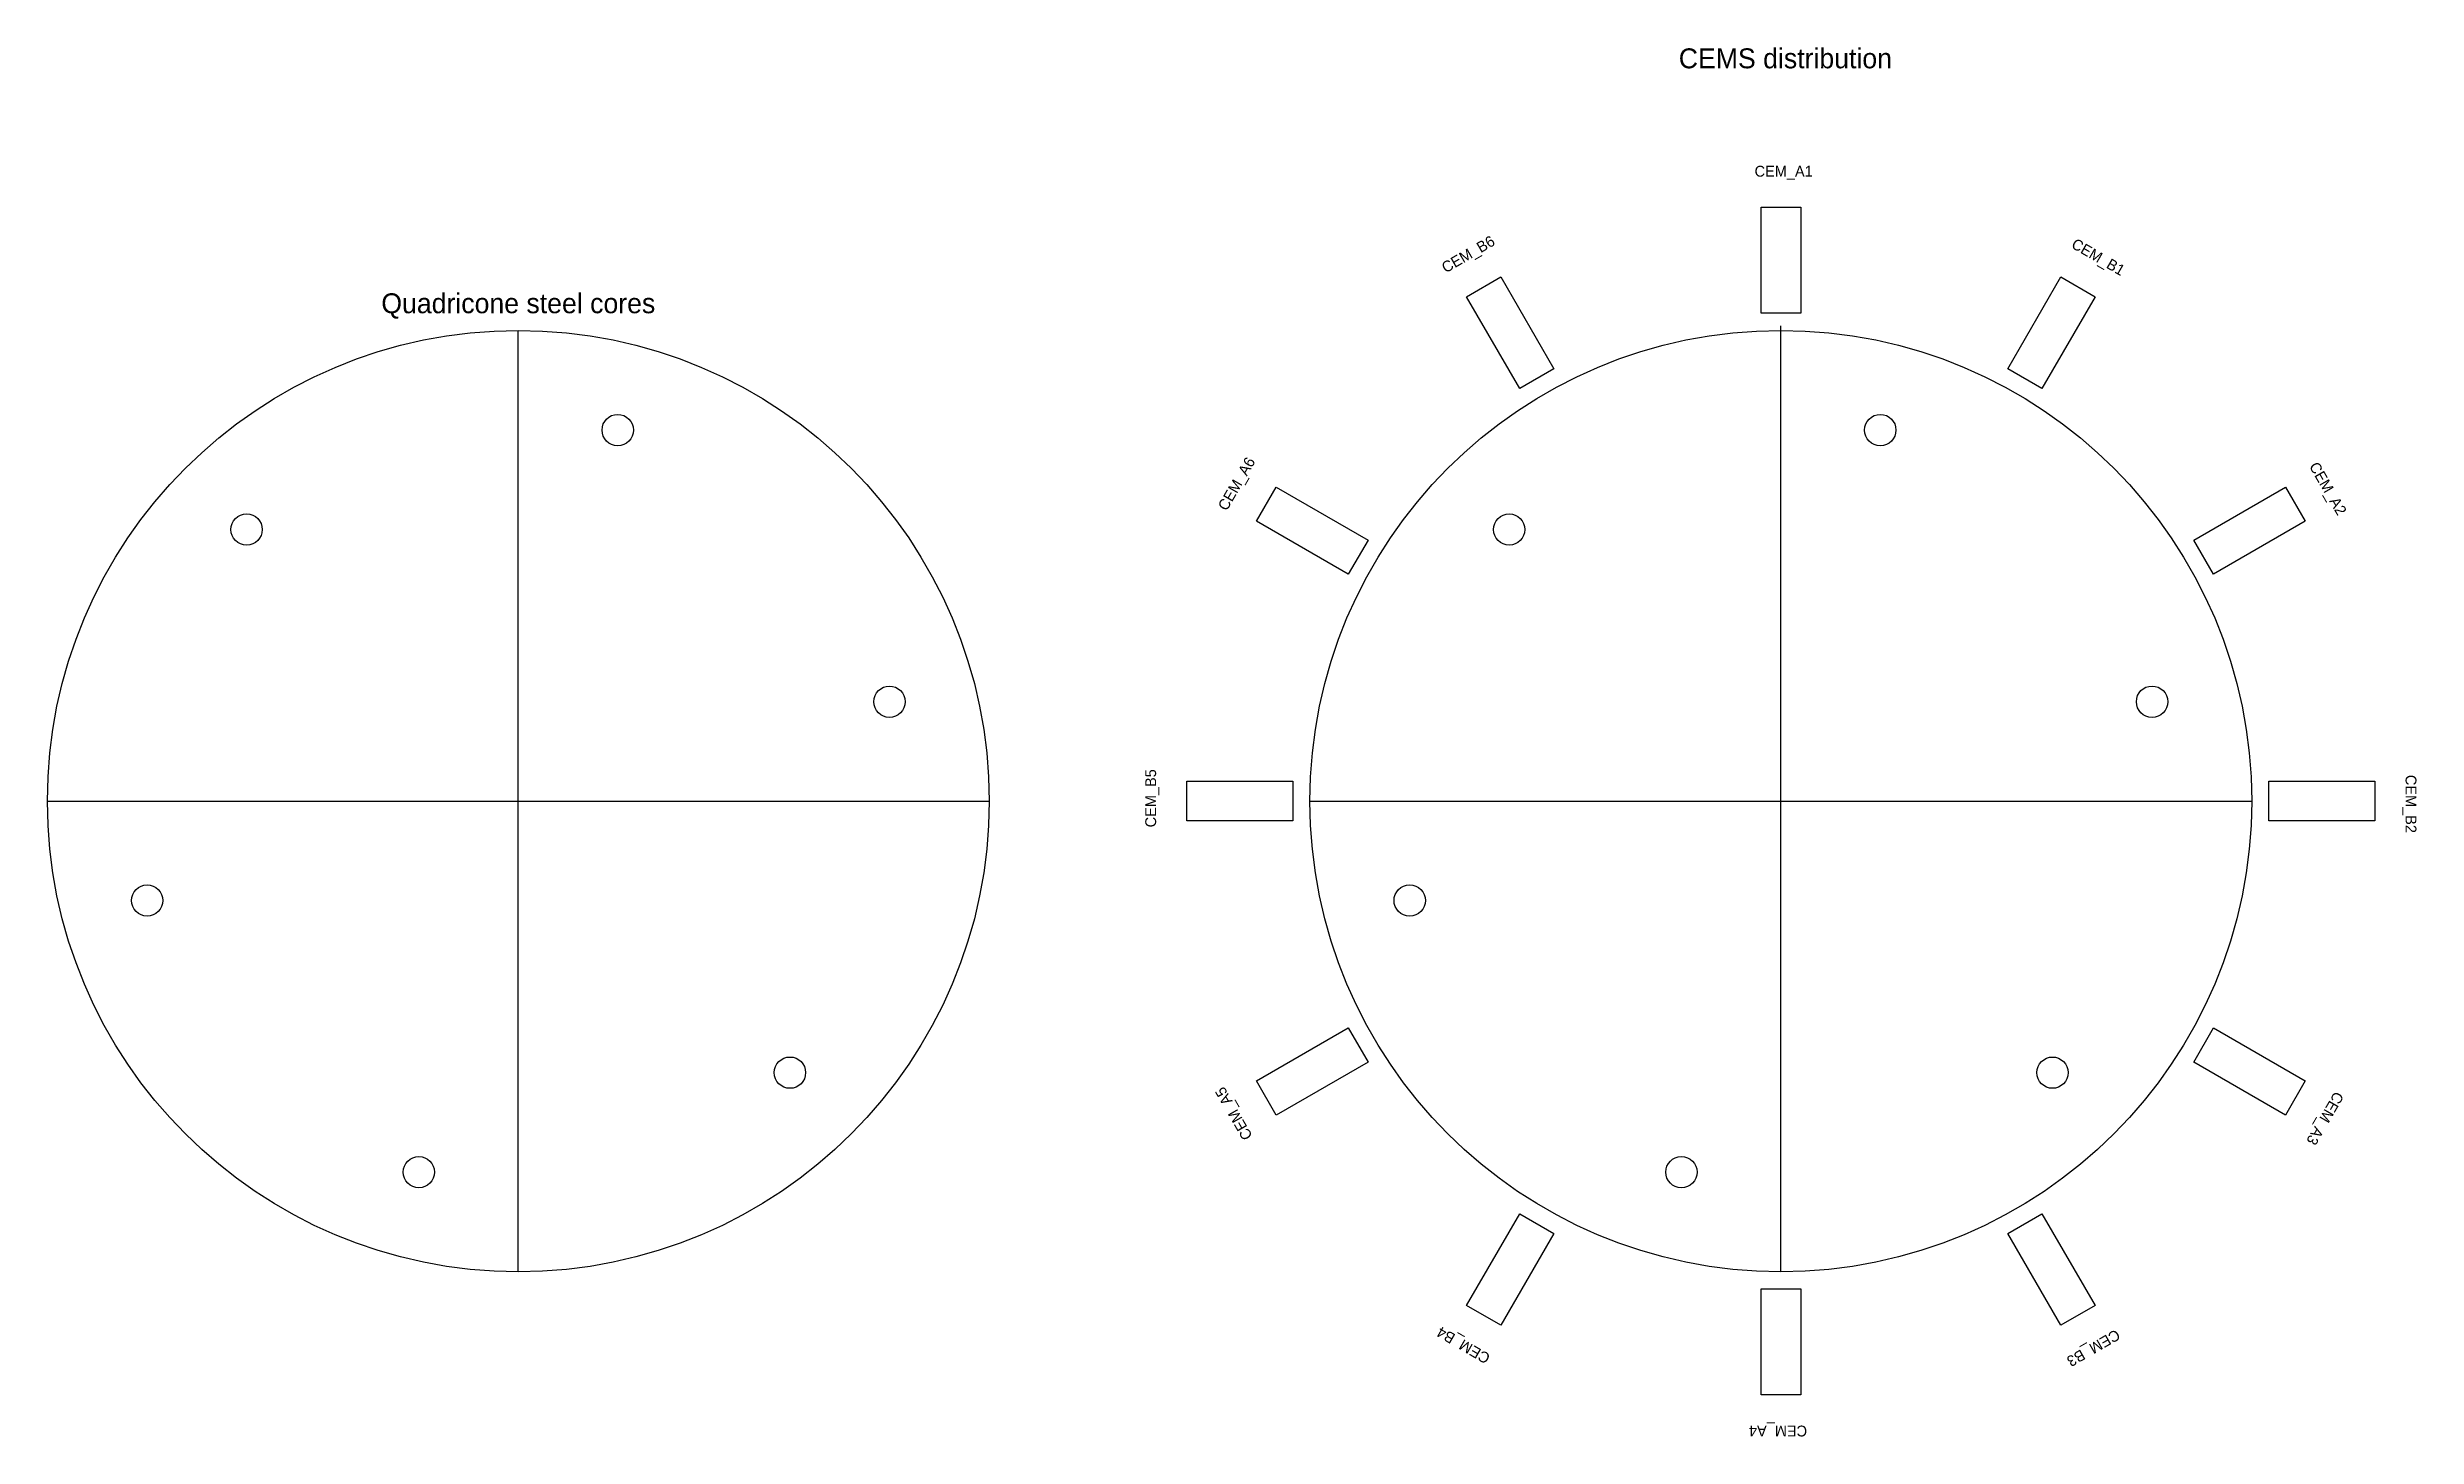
# Model space of a CAD drawing. Header units: millimetres. Extents: x -1895 to 7091, y -3420 to 1632.
# Drawn here: x 4474 to 7091, y -2402 to -867 of the extents above; entities that cross this region are included whole.
import ezdxf
from ezdxf.enums import TextEntityAlignment as Align

# ---------------------------------------------------------------- set-up
doc = ezdxf.new("R2010")
doc.units = ezdxf.units.MM
for name, color, linetype in [('00-LEGEND', 7, 'Continuous'), ('00-VIEW-FRAMES', 9, 'Continuous'), ('MECH-MOTOR QUADRICORES', 9, 'Continuous')]:
    doc.layers.add(name, color=color, linetype=linetype)

msp = doc.modelspace()

# ---------------------------------------------------------------- texts
at = {"layer": '00-LEGEND', "color": 7}
msp.add_text('CEM_A1', height=12, dxfattribs=at).set_placement((6359.7, -1010.1))
for s, rotation, p in [('CEM_B6', 30, (6018.6, -1117)), ('CEM_B1', 330, (6708.5, -1088)), ('CEM_A6', 60, (5776.7, -1380.2)), ('CEM_A2', 300, (6971.7, -1329.9)), ('CEM_B5', 90, (5698.8, -1729)), ('CEM_B2', 270, (7078.6, -1671)), ('CEM_A5', 120, (5805.7, -2070.1)), ('CEM_A3', 240, (7000.7, -2019.8)), ('CEM_B4', 150, (6068.9, -2312)), ('CEM_B3', 210, (6758.8, -2283)), ('CEM_A4', 180, (6417.7, -2389.9))]:
    msp.add_text(s, height=12, rotation=rotation, dxfattribs=at).set_placement(p)
at = {"layer": '00-VIEW-FRAMES', "color": 7}
for s, p in [('CEMS distribution', (6393.7, -879.4)), ('Quadricone steel cores', (4994.4, -1150))]:
    msp.add_text(s, height=22, dxfattribs=at).set_placement(p, align=Align.MIDDLE_CENTER)

# ---------------------------------------------------------------- blocks, each defined once
blk = doc.blocks.new('*U12')
at = {"layer": 'MECH-MOTOR QUADRICORES'}
blk.add_circle((0, 0), 17.3, dxfattribs=at)
blk = doc.blocks.new('*U13')
at = {"layer": 'MECH-MOTOR QUADRICORES', "color": 0, "linetype": 'ByBlock', "lineweight": -2, "transparency": 16777216}
blk.add_blockref('*U12', (4909.8, -1290.1), dxfattribs=at)
for p, rotation in [((4500, -1400), 60), ((5209.9, -1590.2), 300), ((4390.1, -1809.8), 120), ((5100, -2000), 240), ((4690.2, -2109.9), 180)]:
    blk.add_blockref('*U12', p, dxfattribs=dict(at, rotation=rotation))
blk = doc.blocks.new('*U58')
at = {"layer": 'MECH-MOTOR QUADRICORES'}
blk.add_circle((0, 0), 17.3, dxfattribs=at)
blk = doc.blocks.new('*U60')
at = {"layer": 'MECH-MOTOR QUADRICORES', "color": 0, "linetype": 'ByBlock', "lineweight": -2, "transparency": 16777216}
blk.add_blockref('*U58', (4909.8, -1290.1), dxfattribs=at)
for p, rotation in [((4500, -1400), 60), ((5209.9, -1590.2), 300), ((4390.1, -1809.8), 120), ((5100, -2000), 240), ((4690.2, -2109.9), 180)]:
    blk.add_blockref('*U58', p, dxfattribs=dict(at, rotation=rotation))

# ---------------------------------------------------------------- linework, layer by layer
at = {"layer": '00-VIEW-FRAMES', "color": 9}
for p, q in [((4994.4, -2220), (4994.4, -1180)), ((6388.7, -2220), (6388.7, -1180)), ((4474.4, -1700), (5514.4, -1700)), ((5868.7, -1700), (6908.7, -1700))]:
    msp.add_line(p, q, dxfattribs=at)
at = {"layer": '00-VIEW-FRAMES'}
for centre in [(4994.4, -1700), (6388.7, -1700)]:
    msp.add_circle(centre, 520, dxfattribs=at)
at = {"layer": 'MECH-MOTOR QUADRICORES'}
msp.add_line((6388.7, -1180), (6388.7, -1175), dxfattribs=at)
for points in [[(6366.8, -1043.9), (6410.6, -1043.9), (6410.6, -1161), (6366.8, -1161)], [(6041.7, -1142.8), (6079.6, -1120.9), (6138.1, -1222.3), (6100.3, -1244.1)], [(6697.8, -1120.9), (6735.7, -1142.8), (6677.1, -1244.1), (6639.3, -1222.3)], [(5809.6, -1390.9), (5831.5, -1353), (5932.8, -1411.6), (5911, -1449.4)], [(6945.9, -1353), (6967.8, -1390.9), (6866.4, -1449.4), (6844.6, -1411.6)], [(5732.6, -1721.9), (5732.6, -1678.1), (5849.7, -1678.1), (5849.7, -1721.9)], [(7044.8, -1678.1), (7044.8, -1721.9), (6927.7, -1721.9), (6927.7, -1678.1)], [(5831.5, -2047), (5809.6, -2009.1), (5911, -1950.6), (5932.8, -1988.4)], [(6967.8, -2009.1), (6945.9, -2047), (6844.6, -1988.4), (6866.4, -1950.6)], [(6079.6, -2279.1), (6041.7, -2257.2), (6100.3, -2155.9), (6138.1, -2177.7)], [(6735.7, -2257.2), (6697.8, -2279.1), (6639.3, -2177.7), (6677.1, -2155.9)], [(6410.6, -2356.1), (6366.8, -2356.1), (6366.8, -2239), (6410.6, -2239)]]:
    msp.add_lwpolyline(points, close=True, dxfattribs=at)

# ---------------------------------------------------------------- block references
for name, p in [('*U13', (194.4, 0)), ('*U60', (1588.7, 0))]:
    msp.add_blockref(name, p, dxfattribs=at)

msp.set_redraw_order([(e.dxf.handle, doc.entitydb.next_handle()) for e in msp.query("TEXT MTEXT ATTDEF DIMENSION ARC_DIMENSION")])  # texts and dimensions are drawn at this point

doc.saveas('drawing.dxf')
